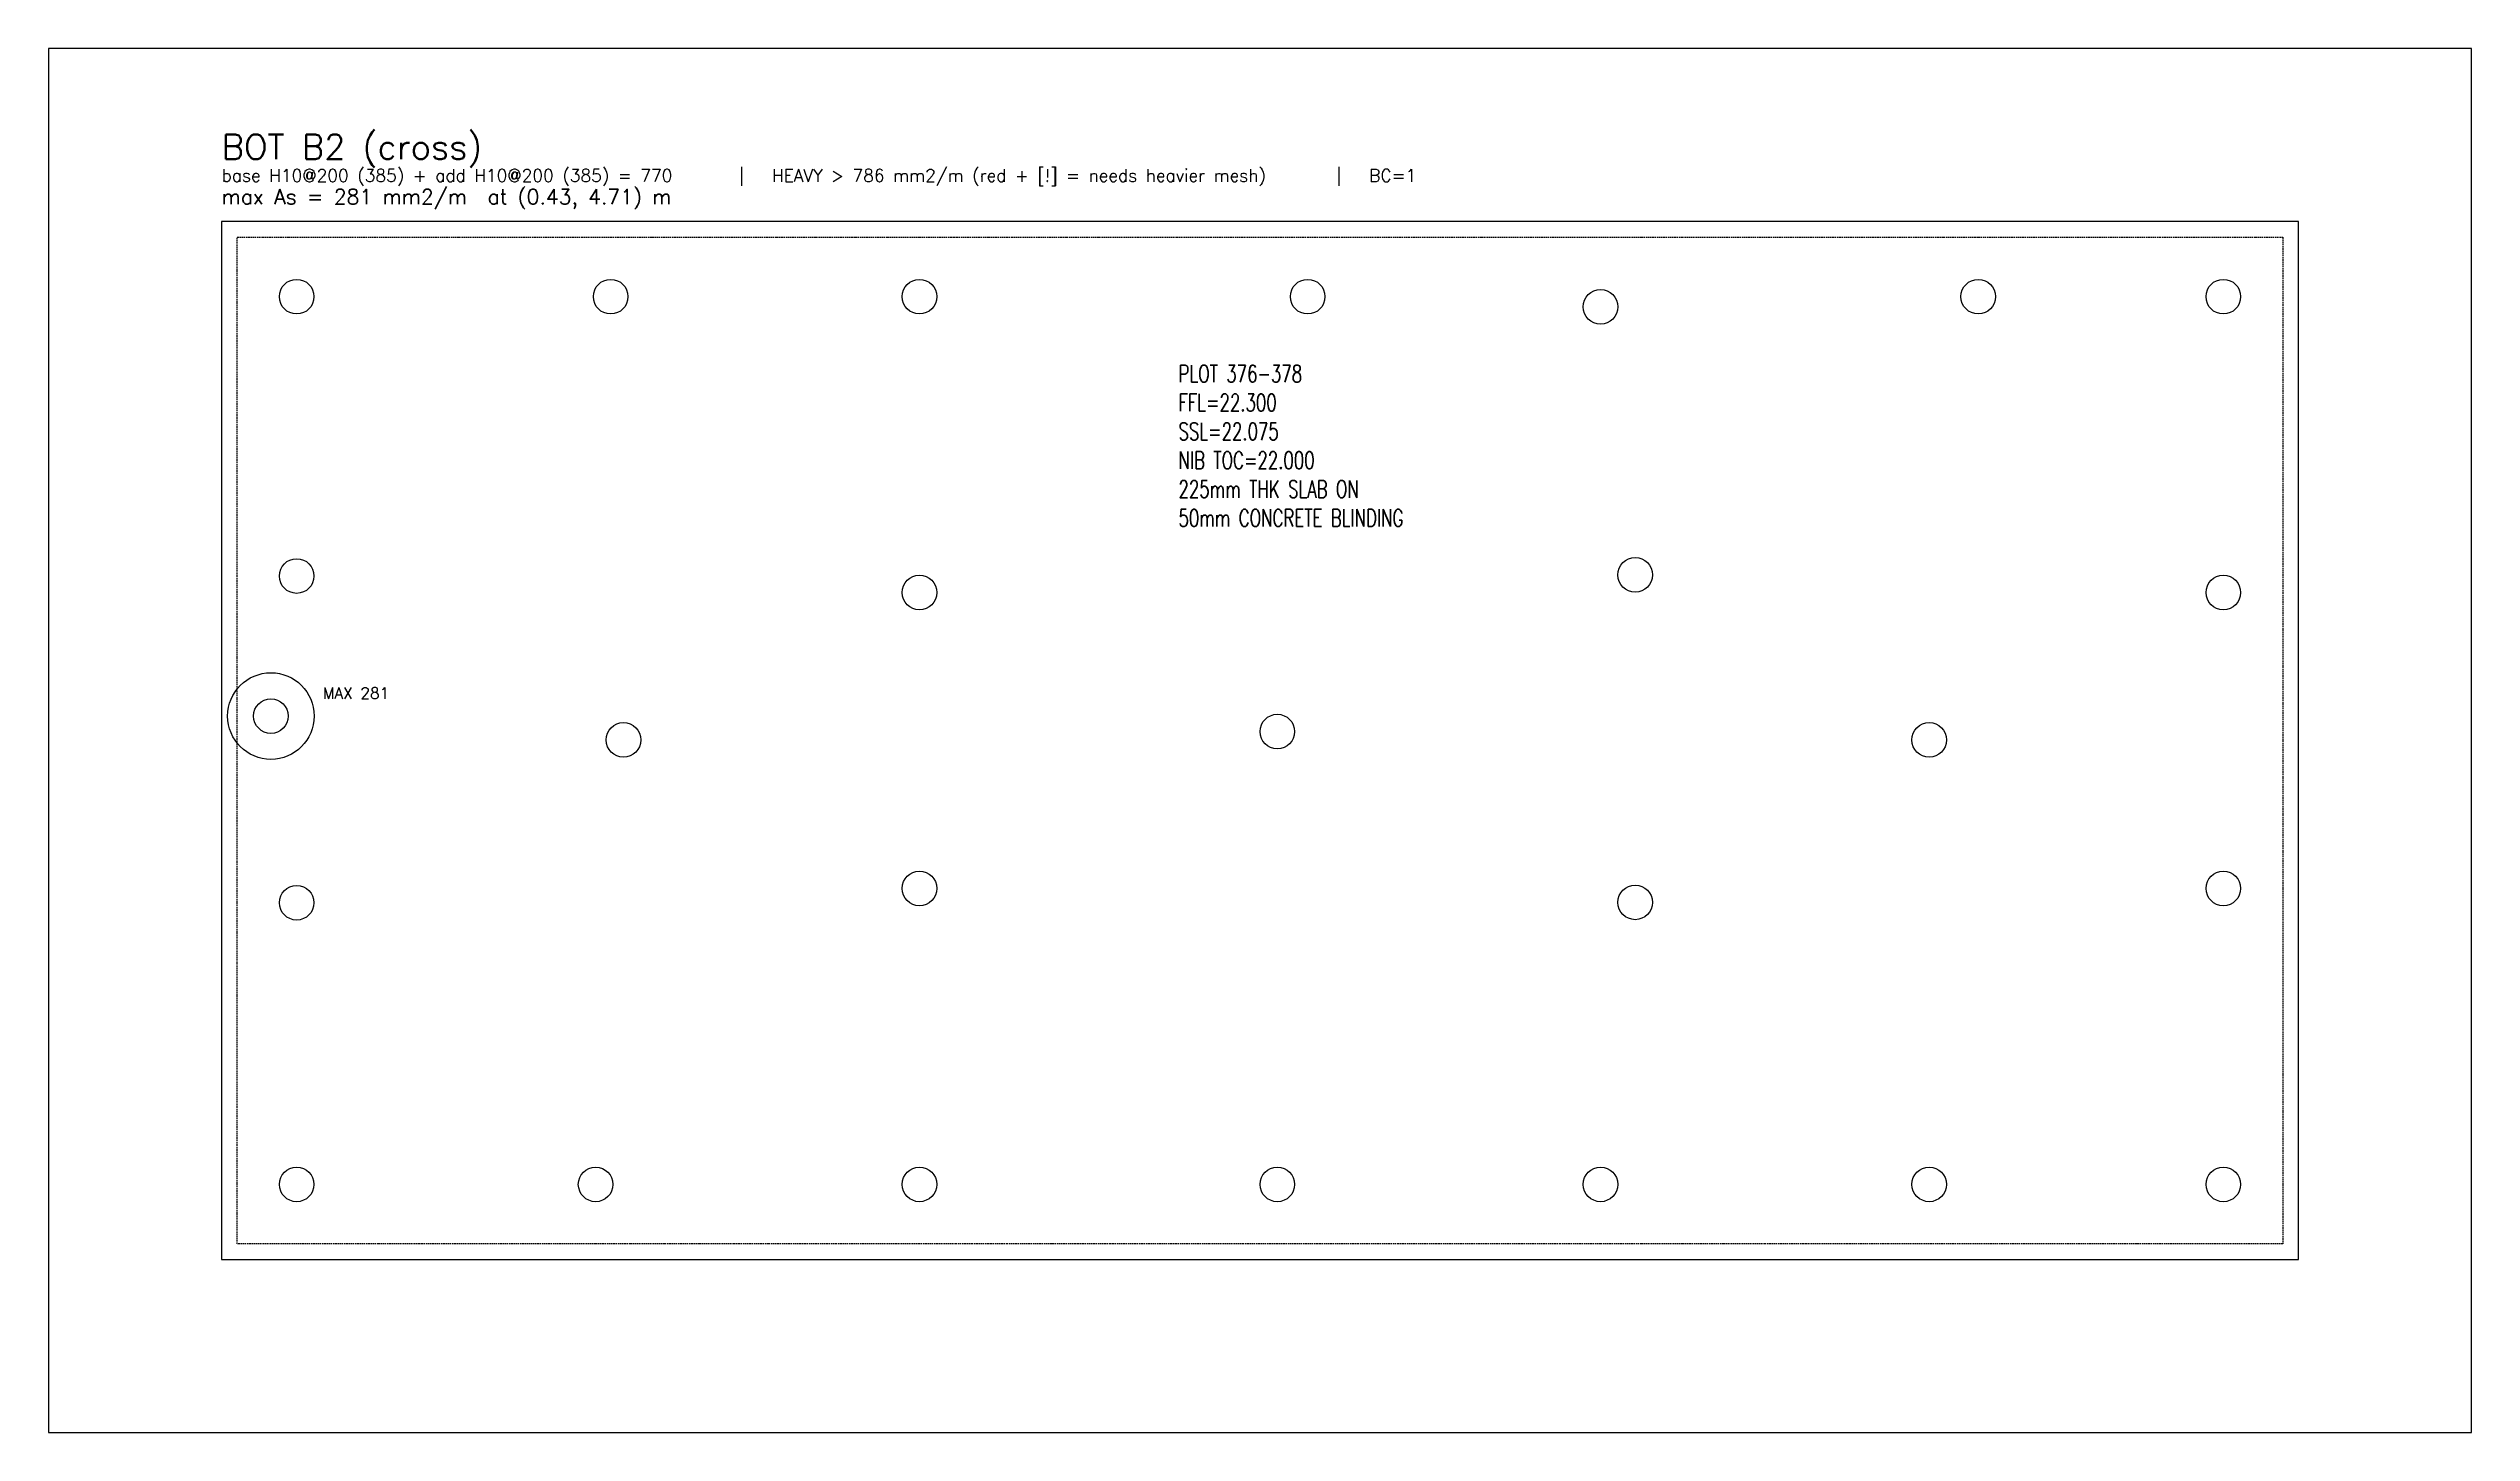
# Model space of a CAD drawing. Header units: millimetres. Extents: x -21392 to 100362, y -17730 to 39230.
# Drawn here: x -21392 to -402, y -17730 to -5740 of the extents above; entities that cross this region are included whole.
import ezdxf

# ---------------------------------------------------------------- set-up
doc = ezdxf.new("R2010")
doc.units = ezdxf.units.MM
doc.linetypes.add('DASHED', pattern=[19.05, 12.7, -6.35])
for name, color, linetype in [('PH-B2-MAX', 8, 'Continuous'), ('PH-B2-PILES', 7, 'Continuous'), ('PH-B2-SD-Text', 4, 'Continuous'), ('PH-B2-SLAB', 8, 'Continuous'), ('PH-B2-THICKNESS', 8, 'Continuous'), ('PH-B2-TITLE', 7, 'Continuous'), ('PH-FRAME', 7, 'Continuous')]:
    doc.layers.add(name, color=color, linetype=linetype)
doc.styles.add('PH-LABEL', font='romans.shx', dxfattribs={"width": 0.7})

msp = doc.modelspace()

# ---------------------------------------------------------------- texts
at = {"layer": 'PH-B2-MAX', "color": 8, "style": 'PH-LABEL'}
msp.add_text('MAX 281', height=97.1, dxfattribs=at).set_placement((-19015, -11373))
at = {"layer": 'PH-B2-SD-Text', "color": 4, "insert": (-11603, -8482), "char_height": 150, "attachment_point": 1, "style": 'PH-LABEL'}
msp.add_mtext('PLOT 376-378 \\P\\pxql;FFL=22.300\\PSSL=22.075\\PNIB TOC=22.000\\P\\C256;225mm THK SLAB ON\\P50mm CONCRETE BLINDING', dxfattribs=at)
at = {"layer": 'PH-B2-TITLE', "color": 7, "style": 'PH-LABEL'}
msp.add_text('BOT B2 (cross)', height=215.88, dxfattribs=at).set_placement((-19892, -6700))
at = {"layer": 'PH-B2-TITLE', "color": 8, "style": 'PH-LABEL'}
for s, height, p in [('base H10@200 (385) + add H10@200 (385) = 770   |   HEAVY > 786 mm2/m (red + [!] = needs heavier mesh)   |   BC=1', 107.94, (-19892, -6894)), ('max As = 281 mm2/m  at (0.43, 4.71) m', 129.53, (-19892, -7089))]:
    msp.add_text(s, height=height, dxfattribs=at).set_placement(p)

# ---------------------------------------------------------------- linework, layer by layer
at = {"layer": 'PH-B2-MAX', "color": 8}
for radius in [375, 150]:
    msp.add_circle((-19465, -11523), radius, dxfattribs=at)
at = {"layer": 'PH-B2-PILES'}
for centre in [(-19242, -7890), (-16522, -7890), (-13847, -7890), (-10484, -7890), (-4675, -7890), (-2552, -7890), (-7947, -7978), (-19242, -10310), (-7647, -10300), (-13847, -10453), (-2552, -10453), (-10747, -11658), (-16411, -11730), (-5100, -11730), (-19242, -13140), (-13847, -13016), (-7647, -13137), (-2552, -13016), (-19242, -15580), (-16652, -15580), (-13847, -15580), (-10747, -15580), (-7947, -15580), (-5100, -15580), (-2552, -15580)]:
    msp.add_circle(centre, 150, dxfattribs=at)
at = {"layer": 'PH-B2-SLAB'}
msp.add_lwpolyline([(-11237, -16230), (-10997, -16230), (-10756, -16230), (-10454, -16230), (-10153, -16230), (-9820, -16230), (-9488, -16230), (-9175, -16230), (-8862, -16230), (-8555, -16230), (-8248, -16230), (-7947, -16230), (-7635, -16230), (-7336, -16230), (-7037, -16230), (-6739, -16230), (-6442, -16230), (-6144, -16230), (-5846, -16230), (-5549, -16230), (-5251, -16230), (-4954, -16230), (-4658, -16230), (-4371, -16230), (-4083, -16230), (-3789, -16230), (-3495, -16230), (-3180, -16230), (-2865, -16230), (-2613, -16230), (-2314, -16230), (-2108, -16230), (-1902, -16230), (-1902, -16022), (-1902, -15814), (-1902, -15533), (-1902, -15252), (-1902, -14939), (-1902, -14627), (-1902, -14312), (-1902, -14001), (-1902, -13707), (-1902, -13414), (-1902, -13121), (-1902, -12828), (-1902, -12535), (-1902, -12242), (-1902, -11951), (-1902, -11661), (-1902, -11387), (-1902, -11113), (-1902, -10838), (-1902, -10564), (-1902, -10285), (-1902, -10006), (-1902, -9712), (-1902, -9418), (-1902, -9118), (-1902, -8818), (-1902, -8507), (-1902, -8196), (-1902, -7951), (-1902, -7648), (-1902, -7444), (-1902, -7240), (-2108, -7240), (-2314, -7240), (-2590, -7240), (-2865, -7240), (-3180, -7240), (-3495, -7240), (-3789, -7240), (-4083, -7240), (-4371, -7240), (-4658, -7240), (-4954, -7240), (-5251, -7240), (-5549, -7240), (-5846, -7240), (-6144, -7240), (-6442, -7240), (-6739, -7240), (-7037, -7240), (-7336, -7240), (-7635, -7240), (-7947, -7240), (-8248, -7240), (-8555, -7240), (-8862, -7240), (-9175, -7240), (-9488, -7240), (-9820, -7240), (-10153, -7240), (-10455, -7240), (-10756, -7240), (-10997, -7240), (-11237, -7240), (-11509, -7240), (-11782, -7240), (-12086, -7240), (-12391, -7240), (-12644, -7240), (-12896, -7240), (-13071, -7240), (-13247, -7240), (-13422, -7240), (-13598, -7240), (-13851, -7240), (-14104, -7240), (-14404, -7240), (-14716, -7240), (-15015, -7240), (-15313, -7240), (-15604, -7240), (-15895, -7240), (-16187, -7240), (-16478, -7240), (-16769, -7240), (-17061, -7240), (-17352, -7240), (-17644, -7240), (-17958, -7240), (-18272, -7240), (-18587, -7240), (-18903, -7240), (-19187, -7240), (-19472, -7240), (-19682, -7240), (-19892, -7240), (-19892, -7444), (-19892, -7648), (-19892, -7938), (-19892, -8196), (-19892, -8507), (-19892, -8818), (-19892, -9118), (-19892, -9418), (-19892, -9712), (-19892, -10006), (-19892, -10285), (-19892, -10564), (-19892, -10838), (-19892, -11113), (-19892, -11387), (-19892, -11661), (-19892, -11951), (-19892, -12242), (-19892, -12535), (-19892, -12828), (-19892, -13121), (-19892, -13414), (-19892, -13707), (-19892, -14001), (-19892, -14314), (-19892, -14627), (-19892, -14915), (-19892, -15252), (-19892, -15533), (-19892, -15814), (-19892, -16022), (-19892, -16230), (-19678, -16230), (-19463, -16230), (-19173, -16230), (-18883, -16230), (-18538, -16230), (-18242, -16230), (-17924, -16230), (-17607, -16230), (-17311, -16230), (-17015, -16230), (-16718, -16230), (-16422, -16230), (-16127, -16230), (-15831, -16230), (-15535, -16230), (-15239, -16230), (-14933, -16230), (-14626, -16230), (-14333, -16230), (-14039, -16230), (-13815, -16230), (-13591, -16230), (-13419, -16230), (-13247, -16230), (-13071, -16230), (-12896, -16230), (-12643, -16230), (-12391, -16230), (-12086, -16230), (-11782, -16230), (-11509, -16230), (-11237, -16230)], close=True, dxfattribs=at)
at = {"layer": 'PH-B2-THICKNESS', "color": 8, "linetype": 'DASHED'}
for p, q in [((-19757, -7375), (-19536, -7375)), ((-19757, -7659), (-19757, -7375)), ((-19536, -7375), (-19314, -7375)), ((-19314, -7375), (-19028, -7375)), ((-19028, -7375), (-18741, -7375)), ((-18741, -7375), (-18439, -7375)), ((-18439, -7375), (-18136, -7375)), ((-18136, -7375), (-17834, -7375)), ((-17834, -7375), (-17531, -7375)), ((-17531, -7375), (-17279, -7375)), ((-17279, -7375), (-17026, -7375)), ((-17026, -7375), (-16774, -7375)), ((-16774, -7375), (-16522, -7375)), ((-16522, -7375), (-16162, -7375)), ((-16162, -7375), (-15801, -7375)), ((-15801, -7375), (-15441, -7375)), ((-15441, -7375), (-15082, -7375)), ((-15082, -7375), (-14742, -7375)), ((-14742, -7375), (-14403, -7375)), ((-14403, -7375), (-14125, -7375)), ((-14125, -7375), (-13847, -7375)), ((-13847, -7375), (-13547, -7375)), ((-13547, -7375), (-13247, -7375)), ((-13247, -7375), (-13051, -7375)), ((-13051, -7375), (-12856, -7375)), ((-12856, -7375), (-12573, -7375)), ((-12573, -7375), (-12290, -7375)), ((-12290, -7375), (-11954, -7375)), ((-11954, -7375), (-11618, -7375)), ((-11618, -7375), (-11326, -7375)), ((-11326, -7375), (-11034, -7375)), ((-11034, -7375), (-10759, -7375)), ((-10759, -7375), (-10484, -7375)), ((-10484, -7375), (-10192, -7375)), ((-10192, -7375), (-9900, -7375)), ((-9900, -7375), (-9608, -7375)), ((-9608, -7375), (-9316, -7375)), ((-9316, -7375), (-8974, -7375)), ((-8974, -7375), (-8632, -7375)), ((-8632, -7375), (-8290, -7375)), ((-8290, -7375), (-7947, -7375)), ((-7947, -7375), (-7594, -7375)), ((-7594, -7375), (-7240, -7375)), ((-7240, -7375), (-6896, -7375)), ((-6896, -7375), (-6551, -7375)), ((-6551, -7375), (-6225, -7375)), ((-6225, -7375), (-5898, -7375)), ((-5898, -7375), (-5588, -7375)), ((-5588, -7375), (-5278, -7375)), ((-5278, -7375), (-4976, -7375)), ((-4976, -7375), (-4675, -7375)), ((-4675, -7375), (-4427, -7375)), ((-4427, -7375), (-4179, -7375)), ((-4179, -7375), (-3932, -7375)), ((-3932, -7375), (-3684, -7375)), ((-3684, -7375), (-3393, -7375)), ((-3393, -7375), (-3102, -7375)), ((-3102, -7375), (-2808, -7375)), ((-2808, -7375), (-2515, -7375)), ((-2515, -7375), (-2276, -7375)), ((-2276, -7375), (-2037, -7375)), ((-2037, -7375), (-2037, -7667)), ((-19757, -7942), (-19757, -7659)), ((-2037, -7667), (-2037, -7958)), ((-19757, -8275), (-19757, -7942)), ((-2037, -7958), (-2037, -8301)), ((-19757, -8607), (-19757, -8275)), ((-2037, -8301), (-2037, -8644)), ((-19757, -8940), (-19757, -8607)), ((-2037, -8644), (-2037, -8987)), ((-19757, -9273), (-19757, -8940)), ((-2037, -8987), (-2037, -9330)), ((-19757, -9540), (-19757, -9273)), ((-2037, -9330), (-2037, -9620)), ((-19757, -9807), (-19757, -9540)), ((-2037, -9620), (-2037, -9909)), ((-19757, -10059), (-19757, -9807)), ((-19757, -10310), (-19757, -10059)), ((-2037, -9909), (-2037, -10181)), ((-2037, -10181), (-2037, -10453)), ((-19757, -10664), (-19757, -10310)), ((-2037, -10453), (-2037, -10774)), ((-19757, -11017), (-19757, -10664)), ((-2037, -10774), (-2037, -11094)), ((-19757, -11371), (-19757, -11017)), ((-2037, -11094), (-2037, -11414)), ((-19757, -11725), (-19757, -11371)), ((-2037, -11414), (-2037, -11735)), ((-19757, -12078), (-19757, -11725)), ((-2037, -11735), (-2037, -12055)), ((-19757, -12432), (-19757, -12078)), ((-2037, -12055), (-2037, -12376)), ((-2037, -12376), (-2037, -12696)), ((-19757, -12786), (-19757, -12432)), ((-19757, -13140), (-19757, -12786)), ((-2037, -12696), (-2037, -13016)), ((-19757, -13400), (-19757, -13140)), ((-2037, -13016), (-2037, -13340)), ((-19757, -13661), (-19757, -13400)), ((-2037, -13340), (-2037, -13664)), ((-19757, -13943), (-19757, -13661)), ((-2037, -13664), (-2037, -13988)), ((-19757, -14224), (-19757, -13943)), ((-2037, -13988), (-2037, -14312)), ((-19757, -14567), (-19757, -14224)), ((-2037, -14312), (-2037, -14632)), ((-19757, -14910), (-19757, -14567)), ((-2037, -14632), (-2037, -14952)), ((-19757, -15242), (-19757, -14910)), ((-2037, -14952), (-2037, -15266)), ((-19757, -15574), (-19757, -15242)), ((-2037, -15266), (-2037, -15580)), ((-19757, -15834), (-19757, -15574)), ((-2037, -15580), (-2037, -15837)), ((-19757, -16095), (-19757, -15834)), ((-2037, -15837), (-2037, -16095)), ((-19488, -16095), (-19757, -16095)), ((-19218, -16095), (-19488, -16095)), ((-18876, -16095), (-19218, -16095)), ((-18533, -16095), (-18876, -16095)), ((-18180, -16095), (-18533, -16095)), ((-17826, -16095), (-18180, -16095)), ((-17522, -16095), (-17826, -16095)), ((-17218, -16095), (-17522, -16095)), ((-16935, -16095), (-17218, -16095)), ((-16652, -16095), (-16935, -16095)), ((-16353, -16095), (-16652, -16095)), ((-16053, -16095), (-16353, -16095)), ((-15754, -16095), (-16053, -16095)), ((-15455, -16095), (-15754, -16095)), ((-15156, -16095), (-15455, -16095)), ((-14856, -16095), (-15156, -16095)), ((-14565, -16095), (-14856, -16095)), ((-14273, -16095), (-14565, -16095)), ((-14045, -16095), (-14273, -16095)), ((-13847, -16095), (-14045, -16095)), ((-13689, -16095), (-13847, -16095)), ((-13532, -16095), (-13689, -16095)), ((-13389, -16095), (-13532, -16095)), ((-13247, -16095), (-13389, -16095)), ((-13087, -16095), (-13247, -16095)), ((-12928, -16095), (-13087, -16095)), ((-12701, -16095), (-12928, -16095)), ((-12474, -16095), (-12701, -16095)), ((-12195, -16095), (-12474, -16095)), ((-11916, -16095), (-12195, -16095)), ((-11624, -16095), (-11916, -16095)), ((-11332, -16095), (-11624, -16095)), ((-11039, -16095), (-11332, -16095)), ((-10747, -16095), (-11039, -16095)), ((-10397, -16095), (-10747, -16095)), ((-10047, -16095), (-10397, -16095)), ((-9697, -16095), (-10047, -16095)), ((-9347, -16095), (-9697, -16095)), ((-8997, -16095), (-9347, -16095)), ((-8647, -16095), (-8997, -16095)), ((-8297, -16095), (-8647, -16095)), ((-7947, -16095), (-8297, -16095)), ((-7592, -16095), (-7947, -16095)), ((-7236, -16095), (-7592, -16095)), ((-6880, -16095), (-7236, -16095)), ((-6524, -16095), (-6880, -16095)), ((-6168, -16095), (-6524, -16095)), ((-5812, -16095), (-6168, -16095)), ((-5456, -16095), (-5812, -16095)), ((-5100, -16095), (-5456, -16095)), ((-4830, -16095), (-5100, -16095)), ((-4561, -16095), (-4830, -16095)), ((-4273, -16095), (-4561, -16095)), ((-3986, -16095), (-4273, -16095)), ((-3644, -16095), (-3986, -16095)), ((-3302, -16095), (-3644, -16095)), ((-2961, -16095), (-3302, -16095)), ((-2619, -16095), (-2961, -16095)), ((-2328, -16095), (-2619, -16095)), ((-2037, -16095), (-2328, -16095))]:
    msp.add_line(p, q, dxfattribs=at)
at = {"layer": 'PH-FRAME', "color": 7}
msp.add_lwpolyline([(-21392, -17730), (-402, -17730), (-402, -5740), (-21392, -5740)], close=True, dxfattribs=at)

msp.set_redraw_order([(e.dxf.handle, doc.entitydb.next_handle()) for e in msp.query("TEXT MTEXT ATTDEF DIMENSION ARC_DIMENSION")])  # texts and dimensions are drawn at this point

doc.saveas('drawing.dxf')
